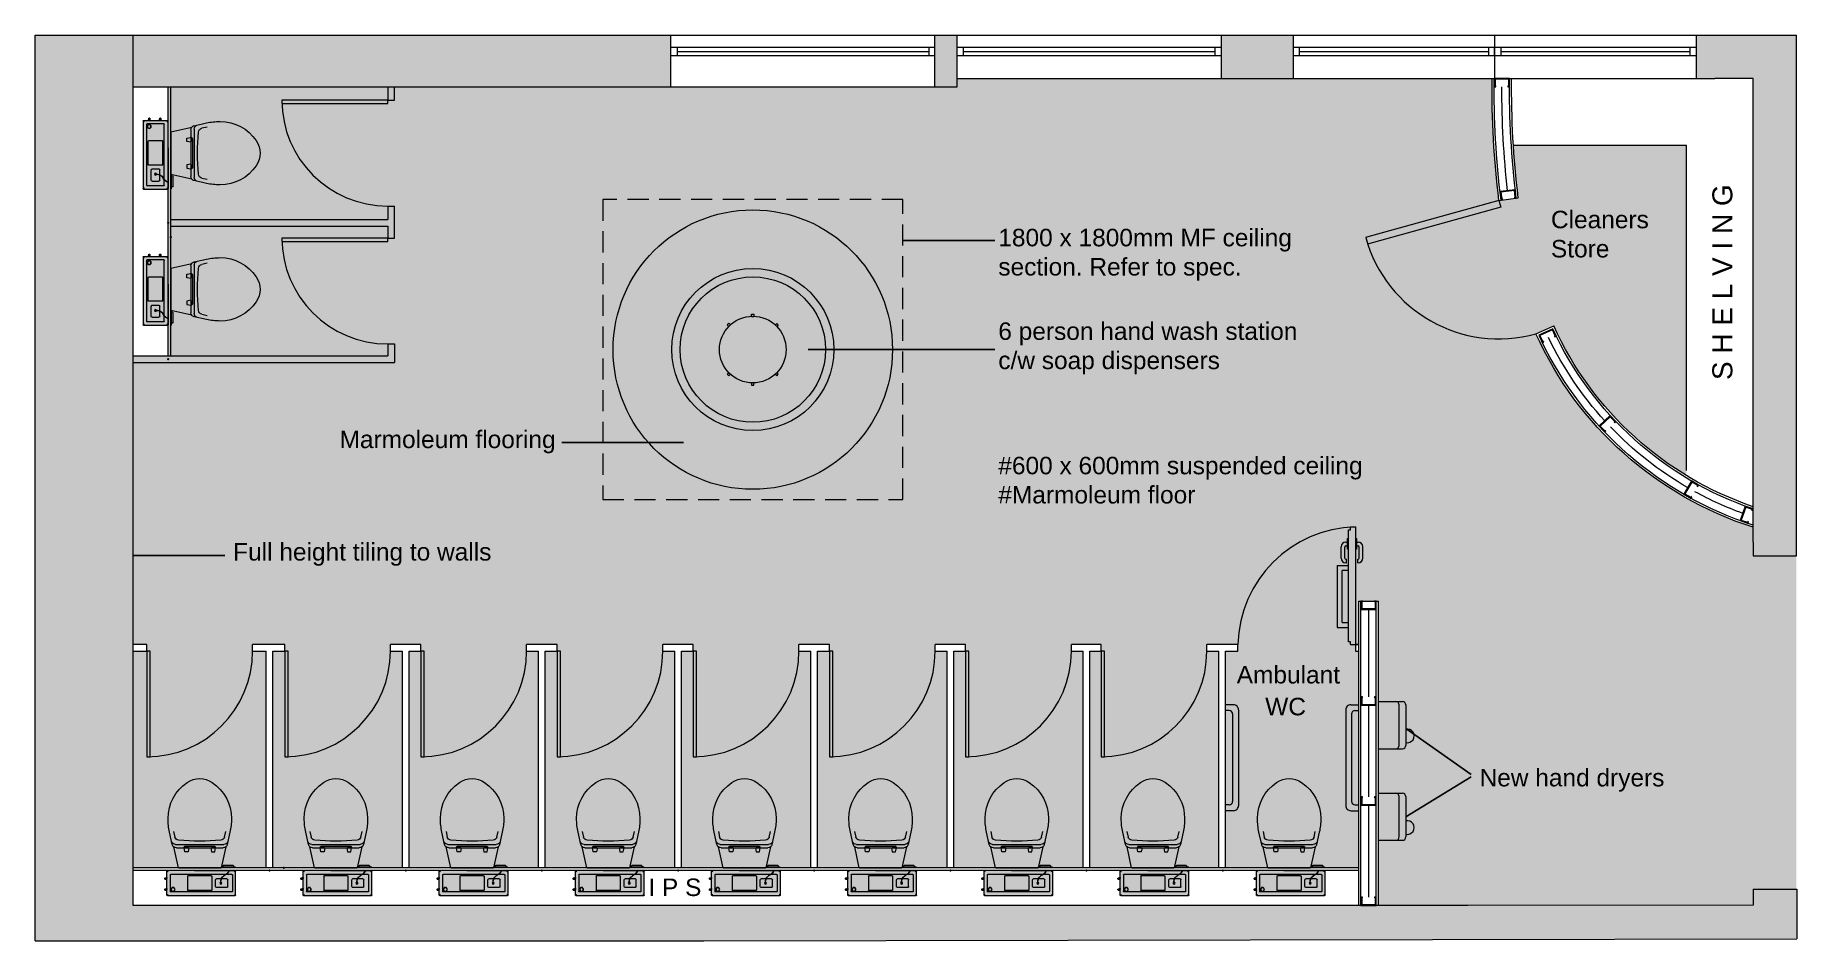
# Model space of a CAD drawing. Header units: millimetres. Extents: x 210 to 10774, y 75 to 5506.
import ezdxf

# ---------------------------------------------------------------- set-up
doc = ezdxf.new("R2010")
doc.units = ezdxf.units.MM
doc.linetypes.add('DASHED', pattern=[19.049999999999997, 12.7, -6.35])
for name, color, linetype, lineweight in [('A-Floor Finish', 7, 'Continuous', 13), ('A-Roof detail', 7, 'Continuous', 9), ('A-Sanitary', 7, 'Continuous', 9), ('A-SanitaryFixture-G', 7, 'Continuous', 9), ('A-Window-G', 7, 'Continuous', 9), ('Anti-Static Carpet', 7, 'Continuous', 13), ('DOORS', 7, 'Continuous', 9), ('New Wall', 7, 'Continuous', 13), ('TEXT EXTRA', 7, 'Continuous', 9), ('WALLS', 7, 'Continuous', 9)]:
    doc.layers.add(name, color=color, linetype=linetype, lineweight=lineweight)
doc.layers.add('A-Wall hatch', color=7, linetype='Continuous', lineweight=9, true_color=0xcfcfcf)
doc.styles.add('2.5 ARIAL', font='arial.ttf', dxfattribs={"height": 2.5})
doc.styles.get("Standard").update_dxf_attribs({"font": 'arial.ttf'})
doc.linetypes.add('BATTING', pattern='A,0.00254,-2.54,[134,ltypeshp.shx,S=2.54,R=0,X=-2.54,Y=0],-5.08,[134,ltypeshp.shx,S=2.54,R=180,X=2.54,Y=0],-2.54', length=10.16254)
doc.dimstyles.new('ISO-25', dxfattribs={"dimtxt": 0.3, "dimasz": 0.3, "dimexe": 0, "dimexo": 0, "dimgap": 0.3, "dimtad": 0, "dimtih": 1, "dimtoh": 1, "dimdsep": 46, "dimtxsty": 'Standard', "dimblk": 'ARCHTICK', "dimcen": 2.5, "dimadec": 0, "dimazin": 0, "dimtfac": 1, "dimtmove": 0, "dimatfit": 3, "dimfxl": 0, "dimarcsym": 0})

msp = doc.modelspace()

# ---------------------------------------------------------------- texts
at = {"layer": 'TEXT EXTRA', "color": 0}
for s, p in [('Ambulant', (7415.59440138527, 1618.047588680293)), ('WC', (7586.481534960583, 1427.034671380925))]:
    msp.add_text(s, height=105, dxfattribs=at).set_placement(p)
at = {"layer": 'TEXT EXTRA', "color": 0, "insert": (10268.12797914642, 3437.664221072457), "char_height": 120, "width": 52324.87945077065, "attachment_point": 1, "rotation": 89.99999999999999, "style": '2.5 ARIAL'}
msp.add_mtext('S H E L V I N G ', dxfattribs=at)
at = {"layer": 'TEXT EXTRA', "color": 0, "char_height": 105, "width": 52324.87945077065, "attachment_point": 1}
for s, insert in [('Cleaners\\PStore', (9300.084944043118, 4452.986522901906)), ('1800 x 1800mm MF ceiling \\Psection. Refer to spec.', (5985.783408635163, 4344.693421396315)), ('6 person hand wash station\\Pc/w soap dispensers', (5985.783408635163, 3783.415431764801)), ('Marmoleum flooring', (2034.959216664035, 3134.568509730985)), ('#600 x 600mm suspended ceiling\\P#Marmoleum floor', (5985.783408635163, 2977.500617770366)), ('Full height tiling to walls', (1396.941124881922, 2460.085549790217)), ('New hand dryers', (8871.941124881936, 1105.76141379311)), ('I P S ', (3886.948248274521, 448.0472840886113))]:
    msp.add_mtext(s, dxfattribs=dict(at, insert=insert))

# ---------------------------------------------------------------- blocks, each defined once
blk = doc.blocks.new('A$C46FF5BAC')
at = {"true_color": 0xb8e2ea}
h = blk.add_hatch(color=254, dxfattribs=at)
h.dxf.hatch_style = 1
edge = h.paths.add_edge_path()
edge.add_line((3.327731974422932e-07, 213.6120228955988), (282.0000003327732, 213.6120228955988))
edge.add_line((282.0000003327732, 213.6120228955988), (282.0000003327732, 68.7120228956046))
edge.add_arc((262.0000003327732, 68.7120228956046), 20, -90, 0, ccw=False)
edge.add_line((262.0000003327732, 48.7120228956046), (116.2497558165602, 48.7120228956046))
edge.add_arc((76.48855333492975, 39.47863161891291), 40.81922019409116, -90, 13.073573075325726, ccw=False)
edge.add_arc((76.48855333492975, 39.47863161891292), 40.81922019409117, 180, 270, ccw=False)
edge.add_arc((76.48855333492972, 39.47863161891291), 40.81922019409113, 166.9264269246744, 180, ccw=False)
edge.add_line((36.72735085329933, 48.7120228956046), (20.0000003327732, 48.7120228956046))
edge.add_arc((20.00000033277317, 68.71202289560458), 19.99999999999997, 179.9999999999999, 270.0000000000001, ccw=False)
edge.add_line((3.327731974422932e-07, 68.7120228956046), (3.327731974422932e-07, 213.6120228955988))
at = {"layer": 'A-SanitaryFixture-G', "lineweight": 5}
for p, q in [((3.327731974422932e-07, 213.6120228955988), (282.0000003327732, 213.6120228955988)), ((3.327731974422932e-07, 213.6120228955988), (3.327731974422932e-07, 68.7120228956046)), ((282.0000003327732, 213.6120228955988), (282.0000003327732, 68.7120228956046)), ((20.0000003327732, 88.7120228956046), (262.0000003327732, 88.7120228956046)), ((262.0000003327732, 48.7120228956046), (20.0000003327732, 48.7120228956046))]:
    blk.add_line(p, q, dxfattribs=at)
for centre, radius, start, end in [((20.0000003327732, 108.7120228956046), 20, 180, 270), ((262.0000003327732, 108.7120228956046), 20, 270, 0), ((20.0000003327732, 68.7120228956046), 20, 180, 270), ((76.48855333492975, 39.47863161891291), 40.81922019409116, 166.9264269247316, 13.07357307526844), ((262.0000003327732, 68.7120228956046), 20, 270, 0)]:
    blk.add_arc(centre, radius, start, end, dxfattribs=at)
blk = doc.blocks.new('A$C3FCB6D8E')
at = {"layer": 'A-Sanitary', "true_color": 0xb8e2ea}
h = blk.add_hatch(color=254, dxfattribs=at)
h.dxf.hatch_style = 1
edge = h.paths.add_edge_path()
edge.add_arc((87.00020355153538, 167.0000160477066), 3, 0, 89.99999999999999)
edge.add_line((87.00020355153538, 170.0000160477066), (59.80266327239951, 292.1326948886708))
edge.add_arc((75.06265311210154, 312.0228055403713), 25.06957900812557, 192.5391894598634, 232.5040413317056, ccw=False)
edge.add_line((50.59104028860747, 306.5800160476938), (27.62196817879158, 420.6210827296891))
edge.add_arc((297.1671654375459, 458.7259293418756), 272.2252609523973, 152.4173666761514, 188.046424204094, ccw=False)
edge.add_arc((241.3503538864461, 499.5493493685499), 204.1120203713625, 97.31525392814171, 155.320810220791, ccw=False)
edge.add_arc((189.7534781085997, 500.0686982950429), 203.5485306507764, 24.591221251269303, 82.77271459988413, ccw=False)
edge.add_arc((143.2110402886974, 461.99001604761), 262.1600000000214, 0, 27.927499999090173, ccw=False)
edge.add_arc((-317.657225518411, 499.6617912167712), 724.0090025686594, 344.53294660330727, 357.017428176093, ccw=False)
edge.add_arc((355.659423564106, 312.0228080274246), 25.06958335607756, 307.4959622816704, 347.4608069272977, ccw=False)
edge.add_line((370.9194173048054, 292.1326948884525), (343.179504288637, 167.0000160477066))
edge.add_line((343.179504288637, 167.0000160477066), (90.00020355153538, 167.0000160477066))
edge = h.paths.add_edge_path()
edge.add_arc((3.000203551535378, 147.0000160477939), 3, 90, 180)
edge.add_line((0.0002035515353782102, 147.0000160477939), (0.0002035515281022526, 3.000016047590179))
edge.add_arc((3.000203551178856, 3.000016047328245), 2.999999999650754, 179.9999999949974, 270.0000000066701)
edge.add_line((3.000203551528102, 1.604767749086022e-05), (409.0002035515281, 1.604767749086022e-05))
edge.add_arc((409.0002035518773, 3.000016047328245), 2.999999999650754, 269.9999999933299, 360.0000000050026)
edge.add_line((412.0002035515281, 3.000016047590179), (412.0002035515354, 147.0000160474738))
edge.add_arc((409.0002035515354, 147.0000160474738), 3, 0, 90)
edge.add_line((409.0002035515354, 150.0000160474738), (3.000203551535378, 150.0000160477939))
edge = h.paths.add_edge_path()
edge.add_line((12.50020355153538, 169.9986892298475), (77.50020355153538, 169.9998468560807))
edge.add_line((77.50020355153538, 169.9998468560807), (77.50020355153538, 176.9740896117873))
edge.add_arc((74.50020355153538, 176.9740896117873), 3, 0, 90)
edge.add_line((74.50020355153538, 179.9740896117873), (15.50020355153538, 179.9740896117873))
edge.add_arc((15.50020355153538, 176.9740896117873), 3, 90, 180)
edge.add_line((12.50020355153538, 176.9740896117873), (12.50020355153538, 169.9986892298475))
at = {"layer": 'A-Sanitary'}
for p, q in [((34.37104028863541, 379.7400160476973), (50.59104028860747, 306.5800160476938)), ((66.22104028872855, 351.5800160476938), (58.93104028869129, 384.4400160476216)), ((371.7910402885609, 384.4400160476216), (364.5010402887565, 351.5800160476938)), ((380.1310402886447, 306.5800160476938), (396.3510402886168, 379.7400160476973)), ((59.80104028857022, 292.1400160476915), (87.54257628861524, 167.0000160477066)), ((360.1610402886727, 306.9900160476973), (70.56104028857953, 306.9900160476973)), ((118.3610402886261, 286.9900160476973), (75.00104028875649, 286.9900160476973)), ((312.3610402886261, 286.9900160476973), (118.3610402886261, 286.9900160476973)), ((125.3610402886261, 261.99001604761), (120.9510402887099, 286.9900160476973)), ((145.3610402886261, 261.99001604761), (125.3610402886261, 261.99001604761)), ((127.3610402886261, 292.99001604761), (143.3610402886261, 292.99001604761)), ((127.3610402886261, 286.9900160476973), (127.3610402886261, 292.99001604761)), ((302.3610402886261, 296.99001604761), (128.3610402886261, 296.99001604761)), ((143.3610402886261, 292.99001604761), (143.3610402886261, 286.9900160476973)), ((149.7710402887751, 286.9900160476973), (145.3610402886261, 261.99001604761)), ((280.9510402887099, 286.9900160476973), (285.3610402886261, 261.99001604761)), ((285.3610402886261, 261.99001604761), (305.3610402886261, 261.99001604761)), ((287.3610402886261, 292.99001604761), (287.3610402886261, 286.9900160476973)), ((303.3610402886261, 292.99001604761), (287.3610402886261, 292.99001604761)), ((303.3610402886261, 286.9900160476973), (303.3610402886261, 292.99001604761)), ((305.3610402886261, 261.99001604761), (309.7710402887751, 286.9900160476973)), ((355.7210402887285, 286.9900160476973), (312.3610402886261, 286.9900160476973)), ((343.179504288637, 167.0000160477066), (370.921040288682, 292.1400160476915)), ((0.0002035515281022526, 3.000016047590179), (0.0002035515353782102, 147.0000160475902)), ((3.000203551535378, 169.9985200383235), (87.00020355153538, 170.0000160476193)), ((246.5002035515354, 150.0000160476775), (3.000203551535378, 150.0000160476775)), ((12.50020355153538, 176.9740896117873), (12.50020355153538, 169.9986892299203)), ((15.50020355153538, 179.9740896117873), (74.50020355153538, 179.9740896117873)), ((19.75020355153538, 124.3500160477706), (19.75020355153538, 25.65001604758436)), ((22.75020355153538, 127.3500160476542), (93.50020355153538, 127.350016047596)), ((77.50020355153538, 176.9740896117873), (77.50020355153538, 169.9998468560807)), ((343.179504288637, 167.0000160477066), (87.54257628861524, 167.0000160477066)), ((343.179504288626, 167.0000160476629), (90.00020355153538, 167.0000160477066)), ((93.50020355153538, 127.350016047596), (146.5002035515354, 127.350016047596)), ((143.6451082625863, 116.355111337587), (143.6451082625863, 33.6449207586702)), ((146.5002035515354, 127.350016047596), (165.5002035515354, 127.350016047596)), ((146.6451082625863, 119.355111337587), (285.3552988407173, 119.355111337587)), ((165.5002035515354, 127.350016047596), (342.5002035515354, 127.350016047596)), ((246.5002035515354, 150.0000160476775), (409.0002035515354, 150.0000160476775)), ((288.3552988407173, 116.355111337587), (288.3552988407173, 33.6449207586702)), ((342.5002035515354, 127.350016047596), (389.2502035515354, 127.350016047596)), ((392.2502035515354, 124.350016047596), (392.2502035515354, 25.65001604758436)), ((412.0002035515281, 3.000016047590179), (412.0002035515354, 147.0000160475902)), ((412.5002035487414, 108.462576051068), (412.0002035487414, 108.462576051068)), ((412.5002035487414, 108.462576051068), (412.5002035487414, 101.9625760511844)), ((412.5002035487414, 108.462576051068), (417.5002035487414, 106.4625760511844)), ((417.5002035487414, 106.4625760511844), (417.5002035487414, 104.462576051068)), ((425.0002035487414, 105.9625760511844), (417.5002035487414, 105.9625760511844)), ((425.0002035487414, 105.9625760511844), (425.0002035487414, 104.462576051068)), ((165.5002035515281, 1.604767749086022e-05), (3.000203551528102, 1.604767749086022e-05)), ((22.75020355153538, 22.65001604767167), (93.50020355153538, 22.65001604767167)), ((47.48020355151675, 55.00001604767749), (47.48020355151675, 95.00001604767749)), ((53.00020355153538, 100.5200160475797), (93.50020355153538, 100.5200160475797)), ((53.00020355153538, 49.48001604765886), (93.50020355153538, 49.48001604765886)), ((93.50020355153538, 100.5200160475797), (115.0002035515354, 100.5200160475797)), ((93.50020355153538, 49.48001604765886), (115.0002035515354, 49.48001604765886)), ((93.50020355153538, 22.65001604767167), (246.5002035515354, 22.65001604767167)), ((120.520203551554, 55.00001604767749), (120.520203551554, 95.00001604767749)), ((146.6451082625863, 30.64492075855378), (285.3552988407173, 30.64492075855378)), ((409.0002035515281, 1.604767749086022e-05), (165.5002035515281, 1.604767749086022e-05)), ((246.5002035515354, 22.65001604767167), (265.5002035515354, 22.65001604767167)), ((265.5002035515354, 22.65001604767167), (342.5002035515354, 22.65001604767167)), ((342.5002035515354, 22.65001604767167), (389.2502035515354, 22.65001604767167)), ((412.5002035487414, 95.46257605118444), (412.0002035487414, 95.46257605118444)), ((412.5002035487414, 43.4993414428609), (412.0002035487414, 43.4993414428609)), ((412.5002035487414, 30.4993414428609), (412.0002035487414, 30.4993414428609)), ((412.5002035487414, 95.46257605118444), (412.5002035487414, 101.9625760511844)), ((412.5002035487414, 95.46257605118444), (417.5002035487414, 97.46257605118444)), ((412.5002035487414, 43.4993414428609), (412.5002035487414, 36.9993414428609)), ((412.5002035487414, 43.4993414428609), (417.5002035487414, 41.4993414428609)), ((412.5002035487414, 30.4993414428609), (412.5002035487414, 36.9993414428609)), ((412.5002035487414, 30.4993414428609), (417.5002035487414, 32.49934144277358)), ((425.0002035487414, 104.462576051068), (413.5053038585902, 104.462576051068)), ((425.0002035487414, 99.46257605106803), (413.5053038585902, 99.46257605106803)), ((425.0002035487414, 39.4993414428609), (413.5053038585902, 39.4993414428609)), ((425.0002035487414, 34.4993414428609), (413.5053038585902, 34.4993414428609)), ((417.5002035487414, 97.46257605118444), (417.5002035487414, 99.46257605106803)), ((425.0002035487414, 97.96257605106803), (417.5002035487414, 97.96257605106803)), ((417.5002035487414, 41.4993414428609), (417.5002035487414, 39.4993414428609)), ((425.0002035487414, 40.99934144277358), (417.5002035487414, 40.99934144277358)), ((417.5002035487414, 32.49934144277358), (417.5002035487414, 34.4993414428609)), ((425.0002035487414, 32.9993414428609), (417.5002035487414, 32.9993414428609)), ((420.5002035487414, 99.96257605118444), (420.5002035487414, 103.962576051068)), ((420.5002035487414, 34.9993414428609), (420.5002035487414, 38.9993414428609)), ((425.0002035487414, 104.462576051068), (421.0002035487414, 104.462576051068)), ((425.0002035487414, 39.4993414428609), (421.0002035487414, 39.4993414428609)), ((425.0002035487414, 97.96257605106803), (425.0002035487414, 99.46257605106803)), ((425.0002035487414, 40.99934144277358), (425.0002035487414, 39.4993414428609)), ((425.0002035487414, 32.9993414428609), (425.0002035487414, 34.4993414428609)), ((425.5002035487414, 99.96257605118444), (425.5002035487414, 103.962576051068)), ((425.5002035487414, 34.9993414428609), (425.5002035487414, 38.9993414428609))]:
    blk.add_line(p, q, dxfattribs=at)
for centre, radius in [((4.000203551535378, 146.0000160477939), 2.5), ((408.0002035515354, 146.0000160474738), 2.5), ((4.000203551528102, 4.000016047473764), 2.5), ((89.15617583370476, 75.00001604747376), 6), ((89.15617583370476, 75.00001604747376), 4.799999999999999), ((375.4940665516042, 36.9993414428609), 12.0175199997), ((375.4940665516042, 36.9993414428609), 10.45908446500016), ((408.0002035515281, 4.000016047473764), 2.5)]:
    blk.add_circle(centre, radius, dxfattribs=at)
for centre, radius, start, end in [((287.5110402887658, 461.99001604761), 262.16, 124.145000001817, 180), ((215.3610402886261, 568.3900160476041), 133.61, 55.85499999818303, 124.145000001817), ((143.2110402887192, 461.99001604761), 262.16, 0, 55.85499999818303), ((405.5110402887658, 462.0200160476088), 380.15, 180.0039999995721, 192.5000000010438), ((25.21104028871923, 462.0200160476088), 380.15, 347.4999999989562, 359.9959999987604), ((70.56104028857953, 331.99001604761), 25, 205.4880000056515, 270), ((90.63104028864473, 356.99001604761), 25, 192.5000000010438, 265.4079999989776), ((215.3610402886261, 1910.150016047613), 1583.16, 265.4079999989776, 274.5920000010224), ((340.0910402886075, 356.99001604761), 25, 274.5920000010224, 347.4999999989562), ((360.1610402886727, 331.99001604761), 25, 269.9990000042766, 334.5119999943485), ((75.00104028875649, 311.99001604761), 25, 192.4969999988537, 232.5679999977036), ((74.99104028874717, 311.99001604761), 25, 232.5730000045267, 270.0020000047874), ((118.3610402886261, 291.99001604761), 5, 270, 0), ((128.3610402886261, 291.99001604761), 5, 90, 180.0009999990585), ((302.3610402886261, 291.99001604761), 5, 359.998999999274, 90), ((312.3610402886261, 291.99001604761), 5, 180, 270), ((355.7310402887379, 311.99001604761), 25, 269.9979999952126, 307.4269999954732), ((355.7210402887285, 311.99001604761), 25, 307.4320000022965, 347.5030000011463), ((3.000203551535378, 166.9985200383235), 3, 90, 180), ((3.000203551535378, 147.0000160477939), 3, 90, 180), ((15.50020355153538, 176.9740896117873), 3, 90, 180), ((22.75020355153538, 124.3500160477706), 3, 90, 180), ((90.08418837263889, 170.7534167723788), 55.36208392902364, 202.0160732277211, 248.9729371105531), ((90.4508285427437, 170.7470898254833), 54.72261078268516, 202.2799054994015, 248.8349305405933), ((43.29054302167788, 82.08012343657902), 45.76040424830817, 350.5268830033269, 53.95054048679377), ((43.36240398562222, 82.2131170652865), 46.4048508018546, 350.4941800490081, 53.91692562969335), ((74.50020355153538, 176.9740896117873), 3, 0, 90), ((87.00020355153538, 167.0000160477066), 3, 0, 90), ((146.645108261655, 116.3551113367721), 3, 90, 180), ((285.3552988407173, 116.3551113370922), 3, 0, 90), ((389.2502035515354, 124.3500160474796), 3, 0, 90), ((409.0002035515354, 147.0000160474738), 3, 0, 90), ((3.000203551528102, 3.000016047473764), 3, 180, 270), ((22.75020355153538, 25.65001604758436), 3, 180, 270), ((53.00020355153538, 95.00001604747376), 5.519999999999999, 90, 180), ((53.00020355153538, 55.00001604747376), 5.519999999999999, 180, 270), ((115.0002035515354, 95.00001604747376), 5.519999999999999, 0, 90), ((115.0002035515354, 55.00001604747376), 5.519999999999999, 270, 0), ((146.645108261655, 33.64492075785529), 3, 180, 270), ((285.3552988407173, 33.64492075837916), 3, 270, 0), ((389.2502035515354, 25.65001604758436), 3, 270, 0), ((409.0002035515281, 3.000016047473764), 3, 270, 0), ((421.0002035487414, 103.962576051068), 0.5, 90, 180), ((421.0002035487414, 99.96257605118444), 0.5, 180, 270), ((421.0002035487414, 38.9993414428609), 0.5, 90, 180), ((421.0002035487414, 34.9993414428609), 0.5, 180, 270), ((425.0002035487414, 103.962576051068), 0.5, 0, 90), ((425.0002035487414, 99.96257605118444), 0.5, 270, 0), ((425.0002035487414, 38.9993414428609), 0.5, 0, 90), ((425.0002035487414, 34.9993414428609), 0.5, 270, 0)]:
    blk.add_arc(centre, radius, start, end, dxfattribs=at)
blk = doc.blocks.new('_ArchTick')
at = {"color": 0, "linetype": 'ByBlock', "lineweight": 25, "const_width": 0.15}
blk.add_lwpolyline([(-0.5, -0.5), (0.5, 0.5)], dxfattribs=at)
blk = doc.blocks.new('H4')
at = {"layer": 'DOORS'}
for p, q in [((0, 0), (0, 0.05)), ((0, 0.05), (0.998749, 0.05)), ((0, 0), (1, 0))]:
    blk.add_line(p, q, dxfattribs=at)
blk.add_arc((0, 0), 1, 0.057296, 90, dxfattribs=at)

# ---------------------------------------------------------------- hatches: boundary and pattern name
at = {"layer": 'A-Floor Finish', "true_color": 0xe7b37e}
h = msp.add_hatch(color=31, dxfattribs=at)
h.dxf.hatch_style = 1
edge = h.paths.add_edge_path(flags=17)
edge.add_arc((4513.335981377966, 3620.377237865124), 486, 0, 360)
edge = h.paths.add_edge_path()
edge.add_arc((4513.335981377966, 3620.377237865124), 837.9306280141172, 0, 360)
at = {"layer": 'A-Sanitary', "true_color": 0xb8e2ea}
h = msp.add_hatch(color=254, dxfattribs=at)
h.dxf.hatch_style = 1
edge = h.paths.add_edge_path()
edge.add_arc((4513.335981377966, 3620.377237865124), 486, 0, 360)
at = {"layer": 'A-Wall hatch', "lineweight": 30, "true_color": 0xcfcfcf}
h = msp.add_hatch(color=254, dxfattribs=at)
h.dxf.hatch_style = 1
h.paths.add_polyline_path([(10774.07456537315, 384.4978094224932), (10513.65974434088, 384.2819255358571), (10513.65974434088, 287.4552831514637), (8801.585744340859, 287.2622831514935), (798.2987443409056, 287.2622831514935), (798.2987443409056, 5505.653283151424), (209.9732304870759, 5505.653283151424), (210.0225602569444, 74.86928315146804), (4220.014744340922, 74.86928315146804), (10774.32175850168, 86.31550720758757)])
h = msp.add_hatch(color=254, dxfattribs=at)
h.dxf.hatch_style = 1
h.paths.add_polyline_path([(7753.560389903707, 5505.653283151424), (7322.015006222615, 5505.653283151424), (7322.015006222615, 5247.035283151364), (7753.560389903707, 5247.035283151364)])
h.paths.add_polyline_path([(4022.307482459159, 5505.653283151424), (798.2987443408842, 5505.653283151424), (798.2987443408842, 5196.688283151369), (4022.307482459159, 5196.688283151369)])
h.paths.add_polyline_path([(10512.83174434092, 2384.281925535857), (10772.41674434089, 2384.281925535856), (10772.41674434089, 5505.653283151424), (10171.36654726487, 5505.653283151424), (10171.36654726487, 5247.035283151364), (10512.83174434093, 5247.035283151364)])
h = msp.add_hatch(color=254, dxfattribs=at)
h.dxf.hatch_style = 1
h.paths.add_polyline_path([(5605.872744340913, 5196.688283151366), (5738.449744340853, 5196.688283151366), (5738.44974434086, 5505.653283151424), (5605.872744340913, 5505.653283151424)])
at = {"layer": 'Anti-Static Carpet', "linetype": 'Continuous', "true_color": 0xffece5}
h = msp.add_hatch(color=7, dxfattribs=at)
h.dxf.hatch_style = 1
edge = h.paths.add_edge_path()
edge.add_line((1006.618744341481, 3583.360394261987), (798.2987443408915, 3583.360394261914))
edge.add_line((798.2987443408915, 3583.360394261914), (798.2987443408988, 1852.582283152488))
edge.add_line((798.2987443408988, 1852.582283152488), (879.4954148328966, 1852.582283152549))
edge.add_line((879.4954148328966, 1852.582283152549), (879.4954148328966, 1812.582283151633))
edge.add_line((879.4954148328966, 1812.582283151633), (798.2917443409228, 1812.582283151486))
edge.add_line((798.2917443409228, 1812.582283151486), (798.2917443409228, 512.5822831515006))
edge.add_line((798.2917443409228, 512.5822831515005), (1594.959188785839, 512.5822831515005))
edge.add_line((1594.959188785839, 512.5822831515005), (1594.959188785381, 1812.582283151607))
edge.add_line((1594.959188785381, 1812.582283151607), (1513.762518293412, 1812.582283151633))
edge.add_line((1513.762518293412, 1812.582283151633), (1513.762518293412, 1852.582283152524))
edge.add_line((1513.762518293412, 1852.582283152524), (1706.159359276883, 1852.582283152547))
edge.add_line((1706.159359276883, 1852.582283152547), (1706.159359276875, 1812.58228315163))
edge.add_line((1706.159359276875, 1812.58228315163), (1634.959188784449, 1812.582283151605))
edge.add_line((1634.959188784449, 1812.582283151605), (1634.959188784901, 512.5822831515006))
edge.add_line((1634.959188784901, 512.5822831515005), (2411.626633230283, 512.5822831515005))
edge.add_line((2411.626633230283, 512.5822831515005), (2411.626633229824, 1812.582283151501))
edge.add_line((2411.626633229824, 1812.582283151501), (2340.426462737398, 1812.582283151501))
edge.add_line((2340.426462737398, 1812.582283151501), (2339.163907864108, 1852.582283152521))
edge.add_line((2339.163907864108, 1852.582283152521), (2522.826803721326, 1852.582283152521))
edge.add_line((2522.826803721326, 1852.582283152521), (2522.826803721326, 1812.582283151914))
edge.add_line((2522.826803721326, 1812.582283151914), (2451.626633228893, 1812.582283151501))
edge.add_line((2451.626633228893, 1812.582283151501), (2451.626633229344, 512.5822831515006))
edge.add_line((2451.626633229344, 512.5822831515005), (3228.294077674726, 512.5822831517838))
edge.add_line((3228.294077674726, 512.5822831517838), (3228.294077674297, 1812.582283151883))
edge.add_line((3228.294077674297, 1812.582283151883), (3157.093907181842, 1812.582283151914))
edge.add_line((3157.093907181842, 1812.582283151914), (3157.093907181849, 1852.582283152805))
edge.add_line((3157.093907181849, 1852.582283152805), (3339.494248165769, 1852.58228315307))
edge.add_line((3339.494248165769, 1852.58228315307), (3339.49424816585, 1812.582283152196))
edge.add_line((3339.49424816585, 1812.582283152196), (3268.294077673336, 1812.582283151784))
edge.add_line((3268.294077673336, 1812.582283151784), (3268.294077673787, 512.5822831517839))
edge.add_line((3268.294077673787, 512.5822831517838), (4044.961522119169, 512.5822831520671))
edge.add_line((4044.961522119169, 512.5822831520671), (4044.961522118725, 1812.582283152165))
edge.add_line((4044.961522118725, 1812.582283152165), (3973.761351626285, 1812.582283152196))
edge.add_line((3973.761351626285, 1812.582283152196), (3973.761351626292, 1852.582283153088))
edge.add_line((3973.761351626292, 1852.582283153088), (4156.161692610212, 1852.582283153088))
edge.add_line((4156.161692610212, 1852.582283153088), (4156.161692610212, 1812.58228315248))
edge.add_line((4156.161692610212, 1812.58228315248), (4084.961522117779, 1812.582283152067))
edge.add_line((4084.96152211778, 1812.582283152067), (4084.961522118231, 512.5822831520672))
edge.add_line((4084.961522118231, 512.5822831520671), (4861.628966563612, 512.5822831523504))
edge.add_line((4861.628966563612, 512.5822831523504), (4861.628966563154, 1812.582283152351))
edge.add_line((4861.628966563154, 1812.582283152351), (4790.428796070728, 1812.58228315248))
edge.add_line((4790.428796070728, 1812.58228315248), (4790.428796070735, 1852.582283153372))
edge.add_line((4790.428796070735, 1852.582283153372), (4972.829137054649, 1852.582283153636))
edge.add_line((4972.829137054649, 1852.582283153636), (4972.829137054729, 1812.582283152763))
edge.add_line((4972.829137054729, 1812.582283152763), (4901.628966562215, 1812.582283152738))
edge.add_line((4901.628966562215, 1812.582283152738), (4901.628966562674, 512.5822831523506))
edge.add_line((4901.628966562674, 512.5822831523504), (5678.296411008048, 512.5822831526342))
edge.add_line((5678.296411008048, 512.5822831526342), (5678.29641100759, 1812.582283152634))
edge.add_line((5678.29641100759, 1812.582283152634), (5607.096240515164, 1812.582283152763))
edge.add_line((5607.096240515164, 1812.582283152763), (5607.096240515171, 1852.582283153655))
edge.add_line((5607.096240515171, 1852.582283153655), (5789.496581499085, 1852.582283153655))
edge.add_line((5789.496581499085, 1852.582283153655), (5789.496581499085, 1812.582283153047))
edge.add_line((5789.496581499085, 1812.582283153047), (5718.296411006659, 1812.582283153047))
edge.add_line((5718.296411006659, 1812.582283153047), (5718.29641100711, 512.5822831526343))
edge.add_line((5718.29641100711, 512.5822831526342), (6494.963855452492, 512.5822831529175))
edge.add_line((6494.963855452492, 512.5822831529175), (6494.963855452033, 1812.582283153016))
edge.add_line((6494.963855452033, 1812.582283153016), (6423.763684959607, 1812.582283153047))
edge.add_line((6423.763684959607, 1812.582283153047), (6423.763684959615, 1852.582283153938))
edge.add_line((6423.763684959615, 1852.582283153938), (6602.164025943535, 1852.582283153938))
edge.add_line((6602.164025943535, 1852.582283153938), (6602.164025943535, 1812.582283153331))
edge.add_line((6602.164025943535, 1812.582283153331), (6534.963855451102, 1812.582283153308))
edge.add_line((6534.963855451102, 1812.582283153308), (6534.963855451553, 512.5822831529176))
edge.add_line((6534.963855451553, 512.5822831529175), (7307.631299896935, 512.5822831532008))
edge.add_line((7307.631299896935, 512.5822831532008), (7307.631299896506, 1812.582283153299))
edge.add_line((7307.631299896506, 1812.582283153299), (7236.431129404051, 1812.582283153331))
edge.add_line((7236.431129404051, 1812.582283153331), (7236.431129404058, 1852.582283154223))
edge.add_line((7236.431129404058, 1852.582283154223), (7422.826681710538, 1852.582283155329))
edge.add_line((7422.826681710538, 1852.582283155329), (7422.831470387979, 1812.582283153614))
edge.add_line((7422.831470387979, 1812.582283153614), (7347.631299895545, 1812.582283153589))
edge.add_line((7347.631299895545, 1812.582283153589), (7347.631299895997, 512.5822831515006))
edge.add_line((7347.631299895997, 512.5822831515005), (8148.298744340906, 512.5822831515005))
edge.add_line((8148.298744340906, 512.5822831515005), (8148.298744340906, 1812.582283153591))
edge.add_line((8148.298744340906, 1812.582283153591), (8126.976681703911, 1812.582283153582))
edge.add_line((8126.976681703911, 1812.582283153582), (8126.976681703918, 1852.582283154493))
edge.add_line((8126.976681703918, 1852.582283154493), (8148.298744340906, 1852.582283154489))
edge.add_line((8148.298744340906, 1852.582283154489), (8148.298744340906, 2112.262283151494))
edge.add_line((8148.298744340906, 2112.262283151494), (8265.298744340913, 2112.262283151494))
edge.add_line((8265.298744340913, 2112.262283151494), (8265.298744340913, 287.2622831514936))
edge.add_line((8265.298744340913, 287.2622831514935), (10513.65974434088, 287.262283151494))
edge.add_line((10513.65974434088, 287.262283151494), (10513.65974434088, 384.2819255358567))
edge.add_line((10513.65974434088, 384.2819255358567), (10772.41674434089, 384.2819255358571))
edge.add_line((10772.41674434089, 384.2819255358571), (10772.41674434089, 2384.281925535857))
edge.add_line((10772.41674434089, 2384.281925535857), (10512.83174434092, 2384.281925535857))
edge.add_line((10512.83174434092, 2384.281925535857), (10512.83174434093, 2554.826999250395))
edge.add_arc((11166.62762540976, 4600.498604258028), 2147.608290549529, 228.3202774106666, 252.2761396706913, ccw=False)
edge.add_arc((11164.5713034438, 4598.625504713037), 2144.841957314015, 204.3394207809165, 228.3280313396125, ccw=False)
edge.add_line((9210.363049788828, 3714.64749412601), (9317.136068179721, 3762.196802323558))
edge.add_arc((11166.62762540962, 4600.498604257845), 2030.608020123764, 204.3829179519063, 238.7377629814711)
edge.add_line((10112.83174434093, 2864.732729367567), (10112.83174434093, 4847.035283151364))
edge.add_line((10112.83174434093, 4847.035283151364), (9074.770039843554, 4846.818706110043))
edge.add_arc((14332.08205355239, 5180.125477588403), 5267.867026928504, 183.6276231157996, 187.0752556453454)
edge.add_line((9104.32864787099, 4531.266985475432), (8988.518082274544, 4514.450476358862))
edge.add_arc((14374.35695070006, 5184.085484878485), 5427.307929469098, 180.0000000000003, 187.0873587793314, ccw=False)
edge.add_line((8947.049021230965, 5184.085484878461), (8947.049021230965, 5247.035283151364))
edge.add_line((8947.049021230965, 5247.035283151364), (5738.449744340867, 5247.035283151364))
edge.add_line((5738.449744340867, 5247.035283151364), (5738.44974434086, 5196.688283151368))
edge.add_line((5738.44974434086, 5196.688283151368), (1006.618744340913, 5196.688283151337))
edge.add_line((1006.618744340913, 5196.688283151337), (1006.618744341481, 3583.360394261987))

# ---------------------------------------------------------------- linework, layer by layer
at = {"lineweight": 30}
for p in [(1006.618744340906, 4380.027838706909), (1023.618744340891, 4293.797083151349), (1006.618744340899, 3563.360394262466), (1614.959188785366, 495.5822831515123), (1701.189944340926, 512.5822831515005), (2431.62663322981, 495.5822831515096), (3248.294077674253, 495.5822831515069), (4064.961522118696, 495.5822831515042), (4881.628966563132, 495.5822831515019), (5698.296411007575, 495.5822831514992), (6514.963855452019, 495.5822831514964), (7331.631299896462, 495.5822831514937)]:
    msp.add_point(p, dxfattribs=at)
at = {"layer": 'A-Roof detail', "linetype": 'DASHED', "ltscale": 10}
msp.add_lwpolyline([(3613.335981377967, 2720.377237865124), (5413.335981377966, 2720.377237865124), (5413.335981377966, 4520.377237865124), (3613.335981377967, 4520.377237865124)], close=True, dxfattribs=at)
at = {"layer": 'A-Sanitary'}
for p, q in [((1006.618744341481, 3583.360394261987), (1006.618744340906, 5196.688283151364)), ((1023.618744341466, 3583.360394261994), (1023.618744340891, 5196.688283151369)), ((8148.298744340906, 512.5822831515005), (798.2917443409228, 512.5822831515005)), ((8148.298744340906, 495.582283151491), (798.2917443409228, 495.5822831515151))]:
    msp.add_line(p, q, dxfattribs=at)
at = {"layer": 'A-Sanitary', "linetype": 'Continuous'}
for p, q in [((2323.618744340877, 5196.695283151353), (2323.618744341022, 5115.491612659379)), ((2363.618744341939, 5115.491612659379), (2363.618744341881, 5195.408914384895)), ((2323.618744341022, 5115.491612659379), (2363.618744341895, 5115.491612659379)), ((2323.618744341022, 5095.582835934508), (2323.618744341022, 5115.491612659379)), ((2323.618744340971, 4481.224509198863), (2323.618744341, 4400.027838706895)), ((2323.618744340971, 4481.224509198863), (2363.618744341917, 4481.224509198863)), ((2363.618744341939, 4288.827668215393), (2363.618744341939, 4481.224509198863)), ((1023.618744340891, 4400.027838706436), (2323.618744340891, 4400.027838706895)), ((1023.618744340891, 4360.027838707375), (2323.618744340891, 4360.027838707826)), ((2323.618744340877, 4360.034838707358), (2323.618744341022, 4288.827668215393)), ((2323.618744341022, 4288.827668215393), (2363.618744341895, 4288.827668215393)), ((2323.618744341022, 4268.918891490522), (2323.618744341022, 4288.827668215393)), ((2323.618744340964, 3654.560564754877), (2323.618744340993, 3583.360394262451)), ((2323.618744340964, 3654.560564754877), (2363.61874434191, 3654.560564754877)), ((2363.61874434191, 3654.560564754877), (2363.61874434191, 3543.360394263396)), ((798.2987443408988, 3583.360394261914), (2323.618744340891, 3583.360394262451)), ((798.2987443408988, 3543.360394262854), (2363.61874434191, 3543.360394263396)), ((798.2917443409228, 1812.582283151486), (879.4954148328966, 1812.582283151633)), ((879.4954148328966, 1852.582283152549), (799.5781131073804, 1852.58228315249)), ((879.4954148328966, 1812.582283151633), (879.4954148328966, 1852.582283152506)), ((899.4041915577677, 1812.582283151633), (879.4954148328966, 1812.582283151633)), ((1513.762518293412, 1812.582283151578), (1513.762518293412, 1852.582283152524)), ((1706.159359276883, 1852.582283152547), (1513.762518293412, 1852.582283152547)), ((1513.762518293412, 1812.582283151578), (1594.959188785381, 1812.582283151607)), ((1594.959188785839, 512.5822831515005), (1594.959188785381, 1812.582283151501)), ((1634.952188784917, 1812.582283151486), (1706.159359276883, 1812.58228315163)), ((1634.959188784901, 512.5822831515005), (1634.959188784449, 1812.582283151501)), ((1706.159359276883, 1812.58228315163), (1706.159359276883, 1852.582283152503)), ((1726.068136001754, 1812.58228315163), (1706.159359276883, 1812.58228315163)), ((2522.826803721326, 1852.582283152488), (2340.426462737398, 1852.582283152521)), ((2340.426462737398, 1812.582283151575), (2340.426462737398, 1852.582283152521)), ((2340.426462737398, 1812.582283151575), (2411.626633229824, 1812.5822831516)), ((2411.626633230283, 512.5822831515005), (2411.626633229824, 1812.582283151501)), ((2451.619633229361, 1812.58228315177), (2522.826803721326, 1812.582283151914)), ((2451.626633229344, 512.5822831515005), (2451.626633228893, 1812.582283151501)), ((2522.826803721326, 1812.582283151914), (2522.826803721326, 1852.582283152488)), ((2542.735580446197, 1812.582283151914), (2522.826803721326, 1812.582283151914)), ((3339.494248165769, 1852.582283152771), (3157.093907181842, 1852.582283152805)), ((3157.093907181842, 1812.582283151859), (3157.093907181842, 1852.582283152805)), ((3157.093907181842, 1812.582283151859), (3228.294077674268, 1812.582283151883)), ((3228.294077674726, 512.5822831517838), (3228.294077674268, 1812.582283151784)), ((3268.287077673804, 1812.582283152053), (3339.494248165769, 1812.582283152196)), ((3268.294077673787, 512.5822831517838), (3268.294077673336, 1812.582283151784)), ((3339.494248165769, 1812.582283152196), (3339.494248165769, 1852.58228315307)), ((3359.403024890641, 1812.582283152196), (3339.494248165769, 1812.582283152196)), ((4156.161692610212, 1852.582283153055), (3973.761351626285, 1852.582283153088)), ((3973.761351626285, 1812.582283152142), (3973.761351626285, 1852.582283153088)), ((3973.761351626285, 1812.582283152142), (4044.961522118711, 1812.582283152166)), ((4044.961522119169, 512.5822831520671), (4044.961522118711, 1812.582283152067)), ((4084.954522118247, 1812.582283152336), (4156.161692610212, 1812.58228315248)), ((4084.961522118231, 512.5822831520671), (4084.96152211778, 1812.582283152067)), ((4156.161692610212, 1812.58228315248), (4156.161692610212, 1852.582283153055)), ((4176.070469335084, 1812.58228315248), (4156.161692610212, 1812.58228315248)), ((4972.829137054649, 1852.58228315334), (4790.428796070728, 1852.582283153371)), ((4790.428796070728, 1812.582283152426), (4790.428796070728, 1852.582283153371)), ((4790.428796070728, 1812.582283152426), (4861.628966563154, 1812.582283152449)), ((4861.628966563612, 512.5822831523504), (4861.628966563154, 1812.582283152351)), ((4901.621966562683, 1812.582283152619), (4972.829137054649, 1812.582283152763)), ((4901.628966562674, 512.5822831523504), (4901.628966562223, 1812.582283152351)), ((4972.829137054649, 1812.582283152763), (4972.829137054649, 1852.582283153636)), ((4992.73791377952, 1812.582283152763), (4972.829137054649, 1812.582283152763)), ((5789.496581499092, 1852.582283153622), (5607.096240515164, 1852.582283153654)), ((5607.096240515164, 1812.582283152708), (5607.096240515164, 1852.582283153654)), ((5607.096240515164, 1812.582283152708), (5678.29641100759, 1812.582283152734)), ((5678.296411008048, 512.5822831526342), (5678.29641100759, 1812.582283152634)), ((5718.289411007127, 1812.582283152903), (5789.496581499092, 1812.582283153047)), ((5718.29641100711, 512.5822831526342), (5718.296411006659, 1812.582283152634)), ((5789.496581499092, 1812.582283153047), (5789.496581499092, 1852.582283153622)), ((5809.405358223963, 1812.582283153047), (5789.496581499092, 1812.582283153047)), ((6602.164025943535, 1852.582283153907), (6423.763684959607, 1852.582283153938)), ((6423.763684959607, 1812.582283152992), (6423.763684959607, 1852.582283153938)), ((6423.763684959607, 1812.582283152992), (6494.963855452033, 1812.582283153016)), ((6494.963855452492, 512.5822831529175), (6494.963855452033, 1812.582283152918)), ((6534.95685545157, 1812.582283153187), (6606.164025943535, 1812.582283153331)), ((6534.963855451553, 512.5822831529175), (6534.963855451102, 1812.582283152918)), ((6602.164025943535, 1812.582283153331), (6602.164025943535, 1852.582283153907)), ((6622.072802668406, 1812.582283153331), (6602.164025943535, 1812.582283153331)), ((7422.831470387979, 1852.582283154189), (7236.431129404051, 1852.582283154223)), ((7236.431129404051, 1812.582283153275), (7236.431129404051, 1852.582283154223)), ((7236.431129404051, 1812.582283153275), (7307.631299896477, 1812.582283153299)), ((7307.631299896935, 512.5822831532008), (7307.631299896477, 1812.582283153299)), ((7347.631299895997, 512.5822831532008), (7347.631299895545, 1812.582283153462)), ((7347.631299895545, 1812.582283153462), (7422.831470387979, 1812.582283153614)), ((7422.831470387979, 1812.582283153614), (7422.831470387979, 1852.582283154189)), ((8148.298744340462, 1852.582283154489), (8126.976681703896, 1852.582283154494)), ((8126.976681703918, 1812.582283153583), (8148.298744340906, 1812.582283153591)), ((7396.086547574507, 1490.082283153201), (7347.630026794692, 1490.082283153201)), ((8099.845855526035, 1490.082283153201), (8148.30237630585, 1490.082283153201)), ((7371.086515993358, 1455.082283153201), (7347.632572996741, 1455.082283153201)), ((7391.086515993358, 1435.082257891077), (7391.087671226987, 910.0822282584053)), ((7426.086547574507, 1460.08224525885), (7426.087639655152, 885.0821840496868)), ((8069.845855526035, 1460.08224525885), (8069.84476344539, 885.0821840496868)), ((8104.845887107183, 1435.082257891077), (8104.844731873554, 910.0822282584053)), ((8124.845887107183, 1455.082283153201), (8148.299830103801, 1455.082283153201)), ((7371.087645964863, 890.0822535205465), (7347.633702968245, 890.0822535205465)), ((7396.08760176895, 855.0822219428741), (7347.633658759636, 855.0823127701082)), ((8099.844801331592, 855.0822219428741), (8148.298744340906, 855.0823127701082)), ((8124.844757135679, 890.0822535205465), (8148.298700132296, 890.0822535205465))]:
    msp.add_line(p, q, dxfattribs=at)
at = {"layer": 'A-Sanitary', "linetype": 'Continuous', "flags": 128}
for points in [[(2323.618744341022, 5115.491612659379), (1689.351640884392, 5115.491612659379), (1689.351640884392, 5095.582835934508), (2323.618744341022, 5095.582835934508)], [(2323.618744341022, 4288.827668215393), (1689.351640884392, 4288.827668215393), (1689.351640884392, 4268.918891490522), (2323.618744341022, 4268.918891490522)], [(879.4954148328966, 1812.582283151633), (879.4954148328966, 1178.315179695002), (899.4041915577677, 1178.315179695002), (899.4041915577677, 1812.582283151633)], [(1706.159359276883, 1812.58228315163), (1706.159359276883, 1178.315179695), (1726.068136001754, 1178.315179695), (1726.068136001754, 1812.58228315163)], [(2522.826803721326, 1812.582283151914), (2522.826803721326, 1178.315179695283), (2542.735580446197, 1178.315179695283), (2542.735580446197, 1812.582283151914)], [(3339.494248165769, 1812.582283152196), (3339.494248165769, 1178.315179695566), (3359.403024890641, 1178.315179695566), (3359.403024890641, 1812.582283152196)], [(4156.161692610212, 1812.58228315248), (4156.161692610212, 1178.31517969585), (4176.070469335084, 1178.31517969585), (4176.070469335084, 1812.58228315248)], [(4972.829137054649, 1812.582283152763), (4972.829137054649, 1178.315179696133), (4992.73791377952, 1178.315179696133), (4992.73791377952, 1812.582283152763)], [(5789.496581499092, 1812.582283153047), (5789.496581499092, 1178.315179696417), (5809.405358223963, 1178.315179696417), (5809.405358223963, 1812.582283153047)], [(6602.164025943535, 1812.582283153331), (6602.164025943535, 1178.3151796967), (6622.072802668406, 1178.3151796967), (6622.072802668406, 1812.582283153331)]]:
    msp.add_lwpolyline(points, dxfattribs=at)
at = {"layer": 'A-Sanitary', "linetype": 'Continuous'}
for points in [[(4506.598868252926, 3820.263733924114), (4506.598868252926, 3832.794795001862), (4520.073094503006, 3832.794795001862), (4520.073094503006, 3820.263733924114)], [(4520.073094503006, 3817.774322877293), (4506.598868252926, 3817.774322877293)], [(4378.929848877922, 3768.481902026591), (4370.074024419924, 3777.435646146468), (4360.49406765904, 3767.960457414946), (4369.262157899631, 3759.095417597757)], [(4647.74211387801, 3768.481902026591), (4656.597938336008, 3777.435646146468), (4666.177895096893, 3767.960457414946), (4657.409804856301, 3759.095417597757)], [(4378.929848877922, 3472.272573703656), (4370.074024419924, 3463.31882958378), (4360.49406765904, 3472.794018315301), (4369.262157899631, 3481.659058132491)], [(4506.598868252926, 3420.490741806134), (4506.598868252926, 3407.959680728386), (4520.073094503006, 3407.959680728386), (4520.073094503006, 3420.490741806134)], [(4647.74211387801, 3472.272573703656), (4656.597938336008, 3463.31882958378), (4666.177895096893, 3472.794018315301), (4657.409804856301, 3481.659058132491)]]:
    msp.add_lwpolyline(points, dxfattribs=at)
for radius in [837.9306280141172, 486, 436, 200]:
    msp.add_circle((4513.335981377966, 3620.377237865124), radius, dxfattribs=at)
for centre, radius, start, end in [((2323.618744341022, 5115.491612659379), 634.2671034605155, 180, 270), ((2323.618744341022, 4288.827668215393), 634.2671034605155, 180, 270), ((879.4954148328966, 1812.582283151633), 634.2671034605155, 270, 0), ((1706.159359276883, 1812.58228315163), 634.2671034605155, 270, 0), ((2522.826803721326, 1812.582283151914), 634.2671034605155, 270, 0), ((3339.494248165769, 1812.582283152196), 634.2671034605155, 270, 0), ((4156.161692610212, 1812.58228315248), 634.2671034605155, 270, 0), ((4972.829137054649, 1812.582283152763), 634.2671034605155, 270, 0), ((5789.496581499092, 1812.582283153047), 634.2671034605155, 270, 0), ((6602.164025943535, 1812.582283153331), 634.2671034605155, 270, 0), ((7396.086547574507, 1460.082283152037), 30, 359.9999276300989, 90), ((8099.845855526035, 1460.082283152037), 30, 90, 180.0000723699011), ((7371.086515993358, 1435.082283153201), 20, 359.9999276300989, 90), ((8124.845887107183, 1435.082283153201), 20, 90, 180.0000723699011), ((7371.087671226987, 910.0822535205301), 20, 269.9999276293432, 359.9999276300989), ((7396.087639655152, 885.0822219428741), 30, 269.9999276293432, 359.9999276300989), ((8099.84476344539, 885.0822219428741), 30, 180.0000723699011, 270.0000723706567), ((8124.844731873554, 910.0822535205301), 20, 180.0000723699011, 270.0000723706567)]:
    msp.add_arc(centre, radius, start, end, dxfattribs=at)
at = {"layer": 'A-Sanitary', "lineweight": 30}
for p in [(1023.618744340891, 4293.797083151349), (1701.189944340926, 512.5822831515005)]:
    msp.add_point(p, dxfattribs=at)
at = {"layer": 'A-Window-G'}
for p, q in [((4022.307482459159, 5196.688283151369), (4022.307482459159, 5505.653283151424)), ((7322.015006222615, 5505.653283151424), (7322.015006222615, 5247.035283151364)), ((7753.560389903707, 5505.653283151446), (7753.560389903707, 5247.035283151386)), ((8962.463468584288, 5505.653283151424), (8962.463468584288, 5247.035283151364)), ((5605.872744340913, 5433.039328296306), (4022.307482459159, 5433.039328296328)), ((4059.80382812202, 5433.03932829627), (4059.80382812202, 5383.039328296299)), ((4059.80382812202, 5408.039328296328), (5568.376398678052, 5408.039328296344)), ((5568.376398678052, 5433.039328296286), (5568.376398678052, 5383.039328296315)), ((7322.015006222615, 5433.039328296306), (5738.44974434086, 5433.039328296328)), ((5775.946090003721, 5433.03932829627), (5775.946090003721, 5383.039328296299)), ((5775.946090003721, 5408.039328296328), (7284.518660559754, 5408.039328296344)), ((7284.518660559754, 5433.039328296286), (7284.518660559754, 5383.039328296315)), ((8962.463468584288, 5433.039328296306), (7753.560389903707, 5433.039328296328)), ((7791.056735566568, 5433.03932829627), (7791.056735566568, 5383.039328296299)), ((7791.056735566568, 5408.039328296328), (8924.967122921427, 5408.039328296344)), ((8924.967122921427, 5433.039328296286), (8924.967122921427, 5383.039328296315)), ((10171.36654726487, 5433.039328296284), (8962.463468584288, 5433.039328296306)), ((8999.95981424715, 5433.039328296248), (8999.95981424715, 5383.039328296277)), ((8999.95981424715, 5408.039328296306), (10133.87020160201, 5408.039328296322)), ((10133.87020160201, 5433.039328296264), (10133.87020160201, 5383.039328296293)), ((5605.872744340913, 5383.039328296306), (4022.307482459159, 5383.039328296328)), ((7322.015006222615, 5383.039328296306), (5738.44974434086, 5383.039328296328)), ((8962.463468584288, 5383.039328296306), (7753.560389903707, 5383.039328296328)), ((10171.36654726487, 5383.039328296284), (8962.463468584288, 5383.039328296306))]:
    msp.add_line(p, q, dxfattribs=at)
at = {"layer": 'DOORS'}
for p, q in [((8086.383756723217, 1867.662892690296), (8086.383756723217, 2539.699606277509)), ((8086.383756723217, 2539.699606277509), (8097.931980833373, 2539.699606277509)), ((8097.931980833373, 2539.699606277509), (8097.931980833373, 2556.732283156825)), ((8097.931980833373, 2556.732283156825), (8126.976681703663, 2556.732283156825)), ((8126.976681703663, 2556.732283156825), (8126.976681703911, 1812.582283153582)), ((8041.383756723217, 2369.95754358265), (8041.383756723217, 2438.097576215159)), ((8063.88375673253, 2369.95754358265), (8063.88375673253, 2438.097576215159)), ((8069.508756723217, 2466.222576213995), (8079.101244945041, 2466.222576213995)), ((8069.508756723217, 2443.722576215159), (8079.101244945041, 2443.722576215159)), ((8079.101244945041, 2486.707464392757), (8086.383756723217, 2486.707464392757)), ((8079.101244945041, 2423.026203809068), (8079.101244945041, 2486.707464392757)), ((8126.976681703663, 2486.707464392757), (8133.740356590561, 2486.707464392757)), ((8133.740356590561, 2486.707464392757), (8133.740356590561, 2423.026203809068)), ((8133.740356590561, 2466.222576213995), (8143.851681703663, 2466.222576213995)), ((8133.740356590561, 2443.722576215159), (8143.851681703663, 2443.722576215159)), ((8149.476681712977, 2369.95754358265), (8149.476681712977, 2438.097576215159)), ((8171.97668172229, 2369.95754358265), (8171.97668172229, 2438.097576215159)), ((8017.90549586337, 2325.282483906154), (8017.90549586337, 1953.543353471574)), ((8017.90549586337, 2325.282483906154), (8086.383756723217, 2325.282483906154)), ((8069.508756723217, 2364.33254358265), (8073.796514894775, 2364.33254358265)), ((8069.508756723217, 2341.832543581486), (8073.796514894775, 2341.832543581486)), ((8073.796514894775, 2341.832543581486), (8073.796514894775, 2364.33254358265)), ((8086.383756723217, 2423.026203809068), (8079.101244945041, 2423.026203809068)), ((8133.740356590561, 2423.026203809068), (8126.976681703663, 2423.026203809068)), ((8142.22801696319, 2341.832543581486), (8142.22801696319, 2364.33254358265)), ((8142.22801696319, 2364.33254358265), (8143.851681703663, 2364.33254358265)), ((8142.22801696319, 2341.832543581486), (8143.851681703663, 2341.832543581486)), ((8047.253321947492, 1982.891179558024), (8047.253321947492, 2295.934657819704)), ((8086.383756723217, 2295.934657819704), (8047.253321947492, 2295.934657819704)), ((8017.90549586337, 1953.543353471574), (8086.383756723217, 1953.543353471574)), ((8047.253321947492, 1982.891179558024), (8086.383756723217, 1982.891179558024)), ((8097.931980833373, 1867.662892690296), (8086.383756723217, 1867.662892690296)), ((8097.931980833373, 1852.582283154497), (8097.931980833373, 1867.662892690296)), ((8097.931980833373, 1852.582283154497), (8148.298744340462, 1852.582283154489))]:
    msp.add_line(p, q, dxfattribs=at)
for centre, radius, start, end in [((8145.115316332178, 1834.443648533984), 722.5163539806673, 91.43855070080815, 178.5614492989834), ((8069.508756723217, 2438.097576215159), 28.12500000000125, 90, 180), ((8069.508756723217, 2438.097576215159), 5.62500000000025, 90, 180), ((8143.851681703663, 2438.097576215159), 28.12500000000125, 0, 90), ((8143.851681703663, 2438.097576215159), 5.62500000000025, 0, 90), ((8069.508756723217, 2369.95754358265), 28.12500000000125, 180, 270), ((8069.508756723217, 2369.95754358265), 5.62500000000025, 180, 270), ((8143.851681703663, 2369.95754358265), 28.12500000000125, 270, 0), ((8143.851681703663, 2369.95754358265), 5.62500000000025, 270, 0)]:
    msp.add_arc(centre, radius, start, end, dxfattribs=at)
at = {"layer": 'New Wall', "linetype": 'Continuous', "lineweight": 5}
for p, q in [((8969.93915929731, 5196.895485837605), (8969.936569338917, 5201.895485166816)), ((9041.93655967956, 5201.932780567701), (9041.939149637952, 5196.932781238488)), ((9010.531835271517, 4519.766795984806), (9009.94015561768, 4524.731664078442)), ((9081.434256166058, 4533.25185109386), (9082.025935819902, 4528.286983000222)), ((9321.033143952072, 3700.793649151457), (9323.152705253093, 3696.265132850146)), ((9257.942070514246, 3665.743450115463), (9255.822509213225, 3670.27196641677)), ((9679.349197869777, 3185.215172168184), (9682.76053106009, 3181.559654986623)), ((9630.121083645708, 3132.436457046059), (9626.709750455395, 3136.091974227616)), ((10176.57568143875, 2801.968503226998), (10180.93364943252, 2799.517357583561)), ((10145.63715216714, 2736.762618473319), (10141.27918417338, 2739.213764116753)), ((10504.79743292706, 2657.047719099813), (10509.51427501954, 2655.38898443911)), ((10485.62849590553, 2587.466458307375), (10480.91165381306, 2589.125192968076)), ((8170.798744340913, 2107.262283151488), (8170.79874434092, 2112.262283151488)), ((8242.79874434092, 2112.262283151487), (8242.798744340906, 2107.26228315149)), ((8170.798744340913, 1532.262283151492), (8170.79874434092, 1537.262283151492)), ((8242.79874434092, 1537.262283151491), (8242.798744340906, 1532.262283151494)), ((8170.798744340913, 932.2622831514913), (8170.79874434092, 937.2622831514913)), ((8242.79874434092, 937.2622831514908), (8242.798744340906, 932.2622831514935)), ((8170.798744340913, 332.2622831514913), (8170.79874434092, 337.2622831514913)), ((8242.79874434092, 337.2622831514908), (8242.798744340906, 332.2622831514935))]:
    msp.add_line(p, q, dxfattribs=at)
for points in [[(9041.939149637952, 5196.932781238488), (9051.939148296367, 5196.937961155277), (9051.913248712435, 5246.937954447391), (8959.913261054948, 5246.890299212931), (8959.939160638887, 5196.890305920812), (8969.93915929731, 5196.895485837605)], [(9041.93655967956, 5201.932780567701), (9046.936559008775, 5201.935370526094), (9046.915839341627, 5241.935365159782), (8964.915850342548, 5241.892889842114), (8964.936570009695, 5201.892895208422), (8969.936569338917, 5201.895485166816)], [(9082.025935819902, 4528.286983000222), (9091.955672007169, 4529.470342307915), (9086.038875468706, 4579.119023244295), (8994.685302545773, 4568.232117613486), (9000.60209908425, 4518.583436677104), (9010.531835271517, 4519.766795984806)], [(9081.434256166058, 4533.25185109386), (9086.399124259695, 4533.843530747707), (9081.66568702892, 4573.562475496807), (9000.241850293254, 4563.858929173696), (9004.975287524028, 4524.139984424593), (9009.94015561768, 4524.731664078442)], [(9323.152705253093, 3696.265132850146), (9332.209737855706, 3700.504255452183), (9311.014124845517, 3745.789418465277), (9227.689424901435, 3706.789490526512), (9248.885037911625, 3661.504327513419), (9257.942070514246, 3665.743450115463)], [(9321.033143952072, 3700.793649151457), (9325.561660253383, 3702.913210452475), (9308.605169845234, 3739.141340862948), (9234.337502503766, 3704.380535526224), (9251.293992911915, 3668.152405115751), (9255.822509213225, 3670.27196641677)], [(9682.76053106009, 3181.559654986623), (9690.071565423203, 3188.382321367256), (9655.958233520038, 3224.93749318281), (9588.696717379424, 3162.168962480975), (9622.810049282582, 3125.61379066542), (9630.121083645708, 3132.436457046059)], [(9679.349197869777, 3185.215172168184), (9683.004715051333, 3188.626505358499), (9655.714049528802, 3217.870642810942), (9595.763567751308, 3161.924778489742), (9623.054233273831, 3132.680641037296), (9626.709750455395, 3136.091974227616)], [(10180.93364943252, 2799.517357583561), (10185.83594071938, 2808.233293571094), (10142.25626078171, 2832.744750005396), (10097.15518094261, 2752.558138920081), (10140.73486088027, 2728.046682485775), (10145.63715216714, 2736.762618473319)], [(10176.57568143875, 2801.968503226998), (10179.02682708218, 2806.326471220763), (10144.16308313205, 2825.935636368205), (10103.96429457981, 2754.464961270426), (10138.82803852994, 2734.855796122981), (10141.27918417338, 2739.213764116753)], [(10509.51427501954, 2655.38898443911), (10512.83174434093, 2664.822668624073), (10465.66332341611, 2681.41001523103), (10435.14260565932, 2594.620120729361), (10482.31102658414, 2578.032774122398), (10485.62849590553, 2587.466458307375)], [(10504.79743292706, 2657.047719099813), (10506.45616758775, 2661.764561192295), (10468.7214308479, 2675.034438477861), (10441.5181824125, 2597.678228161155), (10479.25291915236, 2584.408350875586), (10480.91165381306, 2589.125192968076)], [(8170.79874434092, 2112.262283151488), (8160.798744340906, 2112.26228315149), (8160.798744340906, 2062.26228315149), (8252.798744340906, 2062.26228315149), (8252.798744340913, 2112.262283151494), (8242.79874434092, 2112.262283151487)], [(8170.798744340913, 2107.262283151488), (8165.798744340913, 2107.26228315149), (8165.798744340906, 2067.262283151494), (8247.798744340906, 2067.262283151489), (8247.79874434092, 2107.262283151488), (8242.798744340906, 2107.26228315149)], [(8170.79874434092, 1537.262283151492), (8160.798744340906, 1537.262283151494), (8160.798744340906, 1487.262283151494), (8252.798744340906, 1487.262283151494), (8252.798744340913, 1537.262283151497), (8242.79874434092, 1537.262283151491)], [(8170.798744340913, 1532.262283151492), (8165.798744340913, 1532.262283151494), (8165.798744340906, 1492.262283151497), (8247.798744340906, 1492.262283151493), (8247.79874434092, 1532.262283151492), (8242.798744340906, 1532.262283151494)], [(8170.79874434092, 937.2622831514913), (8160.798744340906, 937.262283151494), (8160.798744340906, 887.262283151494), (8252.798744340906, 887.2622831514935), (8252.798744340913, 937.2622831514972), (8242.79874434092, 937.2622831514908)], [(8170.798744340913, 932.2622831514913), (8165.798744340913, 932.2622831514935), (8165.798744340906, 892.2622831514967), (8247.798744340906, 892.2622831514926), (8247.79874434092, 932.2622831514922), (8242.798744340906, 932.2622831514935)], [(8170.79874434092, 337.2622831514913), (8160.798744340906, 337.262283151494), (8160.798744340906, 287.262283151494), (8252.798744340906, 287.2622831514935), (8252.798744340913, 337.2622831514972), (8242.79874434092, 337.2622831514908)], [(8170.798744340913, 332.2622831514913), (8165.798744340913, 332.2622831514935), (8165.798744340906, 292.2622831514967), (8247.798744340906, 292.2622831514926), (8247.79874434092, 332.2622831514922), (8242.798744340906, 332.2622831514935)]]:
    msp.add_lwpolyline(points, dxfattribs=at)
at = {"layer": 'New Wall', "linetype": 'BATTING', "lineweight": 9, "ltscale": 4.53}
for points in [[(9040.362353926028, 4573.675602000134, -0.02969355453383356), (9005.910166756474, 5196.932781238488)], [(9622.325012547311, 3193.550929448284, -0.07243429304290855), (9285.186077955454, 3692.451235857568)], [(10119.70390300397, 2792.648212436191, -0.07088400668389054), (9656.43831169074, 3156.995727061307, -0.07088400668389054)], [(10450.39876205194, 2638.003117628945, -0.03777716682912378), (10163.2691375253, 2768.111073047295)]]:
    msp.add_lwpolyline(points, format="xyb", dxfattribs=at)
for points in [[(8206.798744340906, 2062.26228315149), (8206.798744340884, 1537.262283151596)], [(8206.798744340906, 1487.262283151494), (8206.798744340898, 937.2622831514935)], [(8206.798744340898, 887.262283151494), (8206.798744340913, 337.2622831515963)]]:
    msp.add_lwpolyline(points, dxfattribs=at)
at = {"layer": 'WALLS'}
for p, q in [((210.0225602569442, 74.86928315146804), (209.9732304870751, 5505.653283151425)), ((209.9732304870752, 5505.653283151424), (10772.41674434089, 5505.653283151424)), ((798.2987443409061, 287.2622831514935), (798.2987443409061, 5505.653283151423)), ((798.2987443408842, 3946.688283151428), (798.2987443408842, 5505.653283151424)), ((5605.872744340906, 5196.688283151368), (5605.872744340913, 5505.653283151424)), ((5738.44974434086, 5196.688283151366), (5738.44974434086, 5505.653283151424)), ((10171.36654726487, 5505.653283151424), (10171.36654726487, 5247.035283151364)), ((10772.41674434089, 2384.281925535857), (10772.41674434089, 5505.653283151424)), ((8962.463468584288, 5383.039328296306), (8962.463468584288, 5433.039328296306)), ((798.2987443408842, 5196.688283151369), (969.2097443408989, 5196.688283151369)), ((798.2987443408842, 5196.688283151369), (2314.796744340731, 5196.688283151369)), ((986.2097443408989, 5196.688283151369), (5356.020744340856, 5196.688283151369)), ((5356.020744340856, 5196.688283151369), (5605.872744340913, 5196.688283151368)), ((5605.872744340913, 5196.688283151368), (5738.44974434086, 5196.688283151368)), ((5738.44974434086, 5247.035283151364), (10282.08674434085, 5247.035283151364)), ((10512.83174434093, 5247.035283151364), (10282.08674434085, 5247.035283151364)), ((10512.83174434093, 2464.662283151357), (10512.83174434093, 5247.035283151364)), ((9078.173188109742, 4847.035283151364), (10112.83174434094, 4847.035283151364)), ((10112.83174434093, 2896.091497863737), (10112.83174434094, 4847.035283151364)), ((10512.83174434093, 2464.662283151357), (10512.83174434092, 2384.281925535857)), ((10512.83174434091, 2384.281925535857), (10772.41674434089, 2384.281925535857)), ((8148.298744340906, 287.2622831514935), (8148.298744340906, 2112.262283151494)), ((8148.298744340906, 2112.262283151494), (8265.298744340913, 2112.262283151494)), ((8160.798744340906, 287.2622831514935), (8160.798744340906, 2112.262283151494)), ((8252.798744340913, 287.2622831514935), (8252.798744340913, 2112.262283151494)), ((8265.298744340913, 287.2622831514935), (8265.298744340913, 2112.262283151494)), ((210.0177443408597, 605.060283151416), (210.0177443408597, 605.060283151416)), ((10513.65974434088, 384.2819255358571), (10774.07456537315, 384.4978094224932)), ((10513.65974434088, 384.2819255358571), (10513.65974434088, 287.4552831514637)), ((10774.07456537315, 384.4978094224932), (10774.32175850168, 86.31550720758753)), ((8801.585744340859, 287.2622831514935), (798.2987443409056, 287.2622831514935)), ((10513.65974434088, 287.4552831514637), (8801.585744340859, 287.2622831514935)), ((210.0225602569442, 74.86928315146804), (4220.014744340921, 74.86928315146804)), ((4220.014744340921, 74.86928315146804), (10774.32175850168, 86.31550720758757))]:
    msp.add_line(p, q, dxfattribs=at)
at = {"layer": 'WALLS', "linetype": 'Continuous'}
for p, q in [((8988.518082274544, 4514.450476358861), (9104.32864787099, 4531.266985475434)), ((9210.363049788828, 3714.64749412601), (9317.136068179721, 3762.196802323556))]:
    msp.add_line(p, q, dxfattribs=at)
for points in [[(8988.518082274551, 4514.450476358862, -0.03383708532033263), (8947.414101896922, 5247.035283151311)], [(9000.890954647495, 4516.247104498845, -0.03382523829654562), (8959.913261054948, 5246.890299212931)], [(9091.955672007176, 4529.470342307851, -0.03373633229665296), (9051.907072458, 5245.82321742646)], [(9104.32864787099, 4531.266985475432, -0.0337879796742427), (9064.422146139861, 5247.035283151364)], [(10512.83174434093, 2554.826999250397, -0.2121540178696636), (9210.28521524555, 3714.52696598181, -0.2116650806652757)], [(10512.83174434093, 2664.822668624073, -0.2062068332232475), (9310.911912235619, 3745.741578095937, -0.2062068332232475)], [(10512.83174434093, 2678.021068033146, -0.2072490771801571), (9317.136068179721, 3762.196802323555, -0.2072490771801571)], [(10512.83174434093, 2567.954089740525, -0.2052949376686621), (9243.758679109049, 3672.45697105936, -0.2052949376686621)]]:
    msp.add_lwpolyline(points, format="xyb", dxfattribs=at)

# ---------------------------------------------------------------- block references
at = {"layer": 'A-Sanitary', "lineweight": 30, "xscale": -1, "rotation": 270}
for p in [(856.6187282931992, 4582.997020640371), (856.6187282934902, 3766.329576195928)]:
    msp.add_blockref('A$C3FCB6D8E', p, dxfattribs=at)
at = {"layer": 'A-Sanitary', "lineweight": 30, "xscale": -1}
for p in [(1411.990006851904, 345.5822671038108), (2228.657451296348, 345.5822671040986), (3045.324895740791, 345.5822671043869), (3861.992340185234, 345.5822671046748), (4678.659784629677, 345.5822671049626), (5495.327229074113, 345.58226710525), (6311.994673518557, 345.5822671038108), (7128.662117963, 345.5822671058262), (7945.329562407444, 345.5822671075265)]:
    msp.add_blockref('A$C3FCB6D8E', p, dxfattribs=at)
at = {"layer": 'A-Window-G', "color": 5, "lineweight": 60, "rotation": 89.99999999999999}
for p in [(8478.910767236512, 1226.937684403999), (8478.910767236512, 677.2629311663667)]:
    msp.add_blockref('A$C46FF5BAC', p, dxfattribs=at)
at = {"layer": 'DOORS', "xscale": 829.9999999999857, "yscale": 829.9999999999857, "zscale": 1000, "rotation": 195.5026588302118}
msp.add_blockref('H4', (8988.518082274544, 4514.450476358861), dxfattribs=at)

msp.set_redraw_order([(e.dxf.handle, doc.entitydb.next_handle()) for e in msp.query("TEXT MTEXT ATTDEF DIMENSION ARC_DIMENSION")])  # texts and dimensions are drawn at this point

# ---------------------------------------------------------------- leaders
at = {"layer": 'TEXT EXTRA'}
for points in [[(5413.335981377966, 4273.933384030713), (5964.879596401805, 4273.933384030713)], [(4845.866680465506, 3620.377237865124), (5964.879596401812, 3620.377237865124)], [(4097.347951574147, 3062.933772248759), (3367.615864878534, 3062.933772248759)], [(798.2987443408915, 2385.461870530814), (1346.325807243955, 2385.461870530814)], [(8430.198744340907, 1348.434414577413), (8821.325807243977, 1072.071354336961)], [(8430.198744340907, 818.2629314991399), (8821.325807243977, 1057.134822523773)]]:
    msp.add_leader(points, dimstyle='ISO-25', override={"dimasz": 150, "dimtad": 0, "dimfxl": 1000}, dxfattribs=at)

doc.saveas('drawing.dxf')
